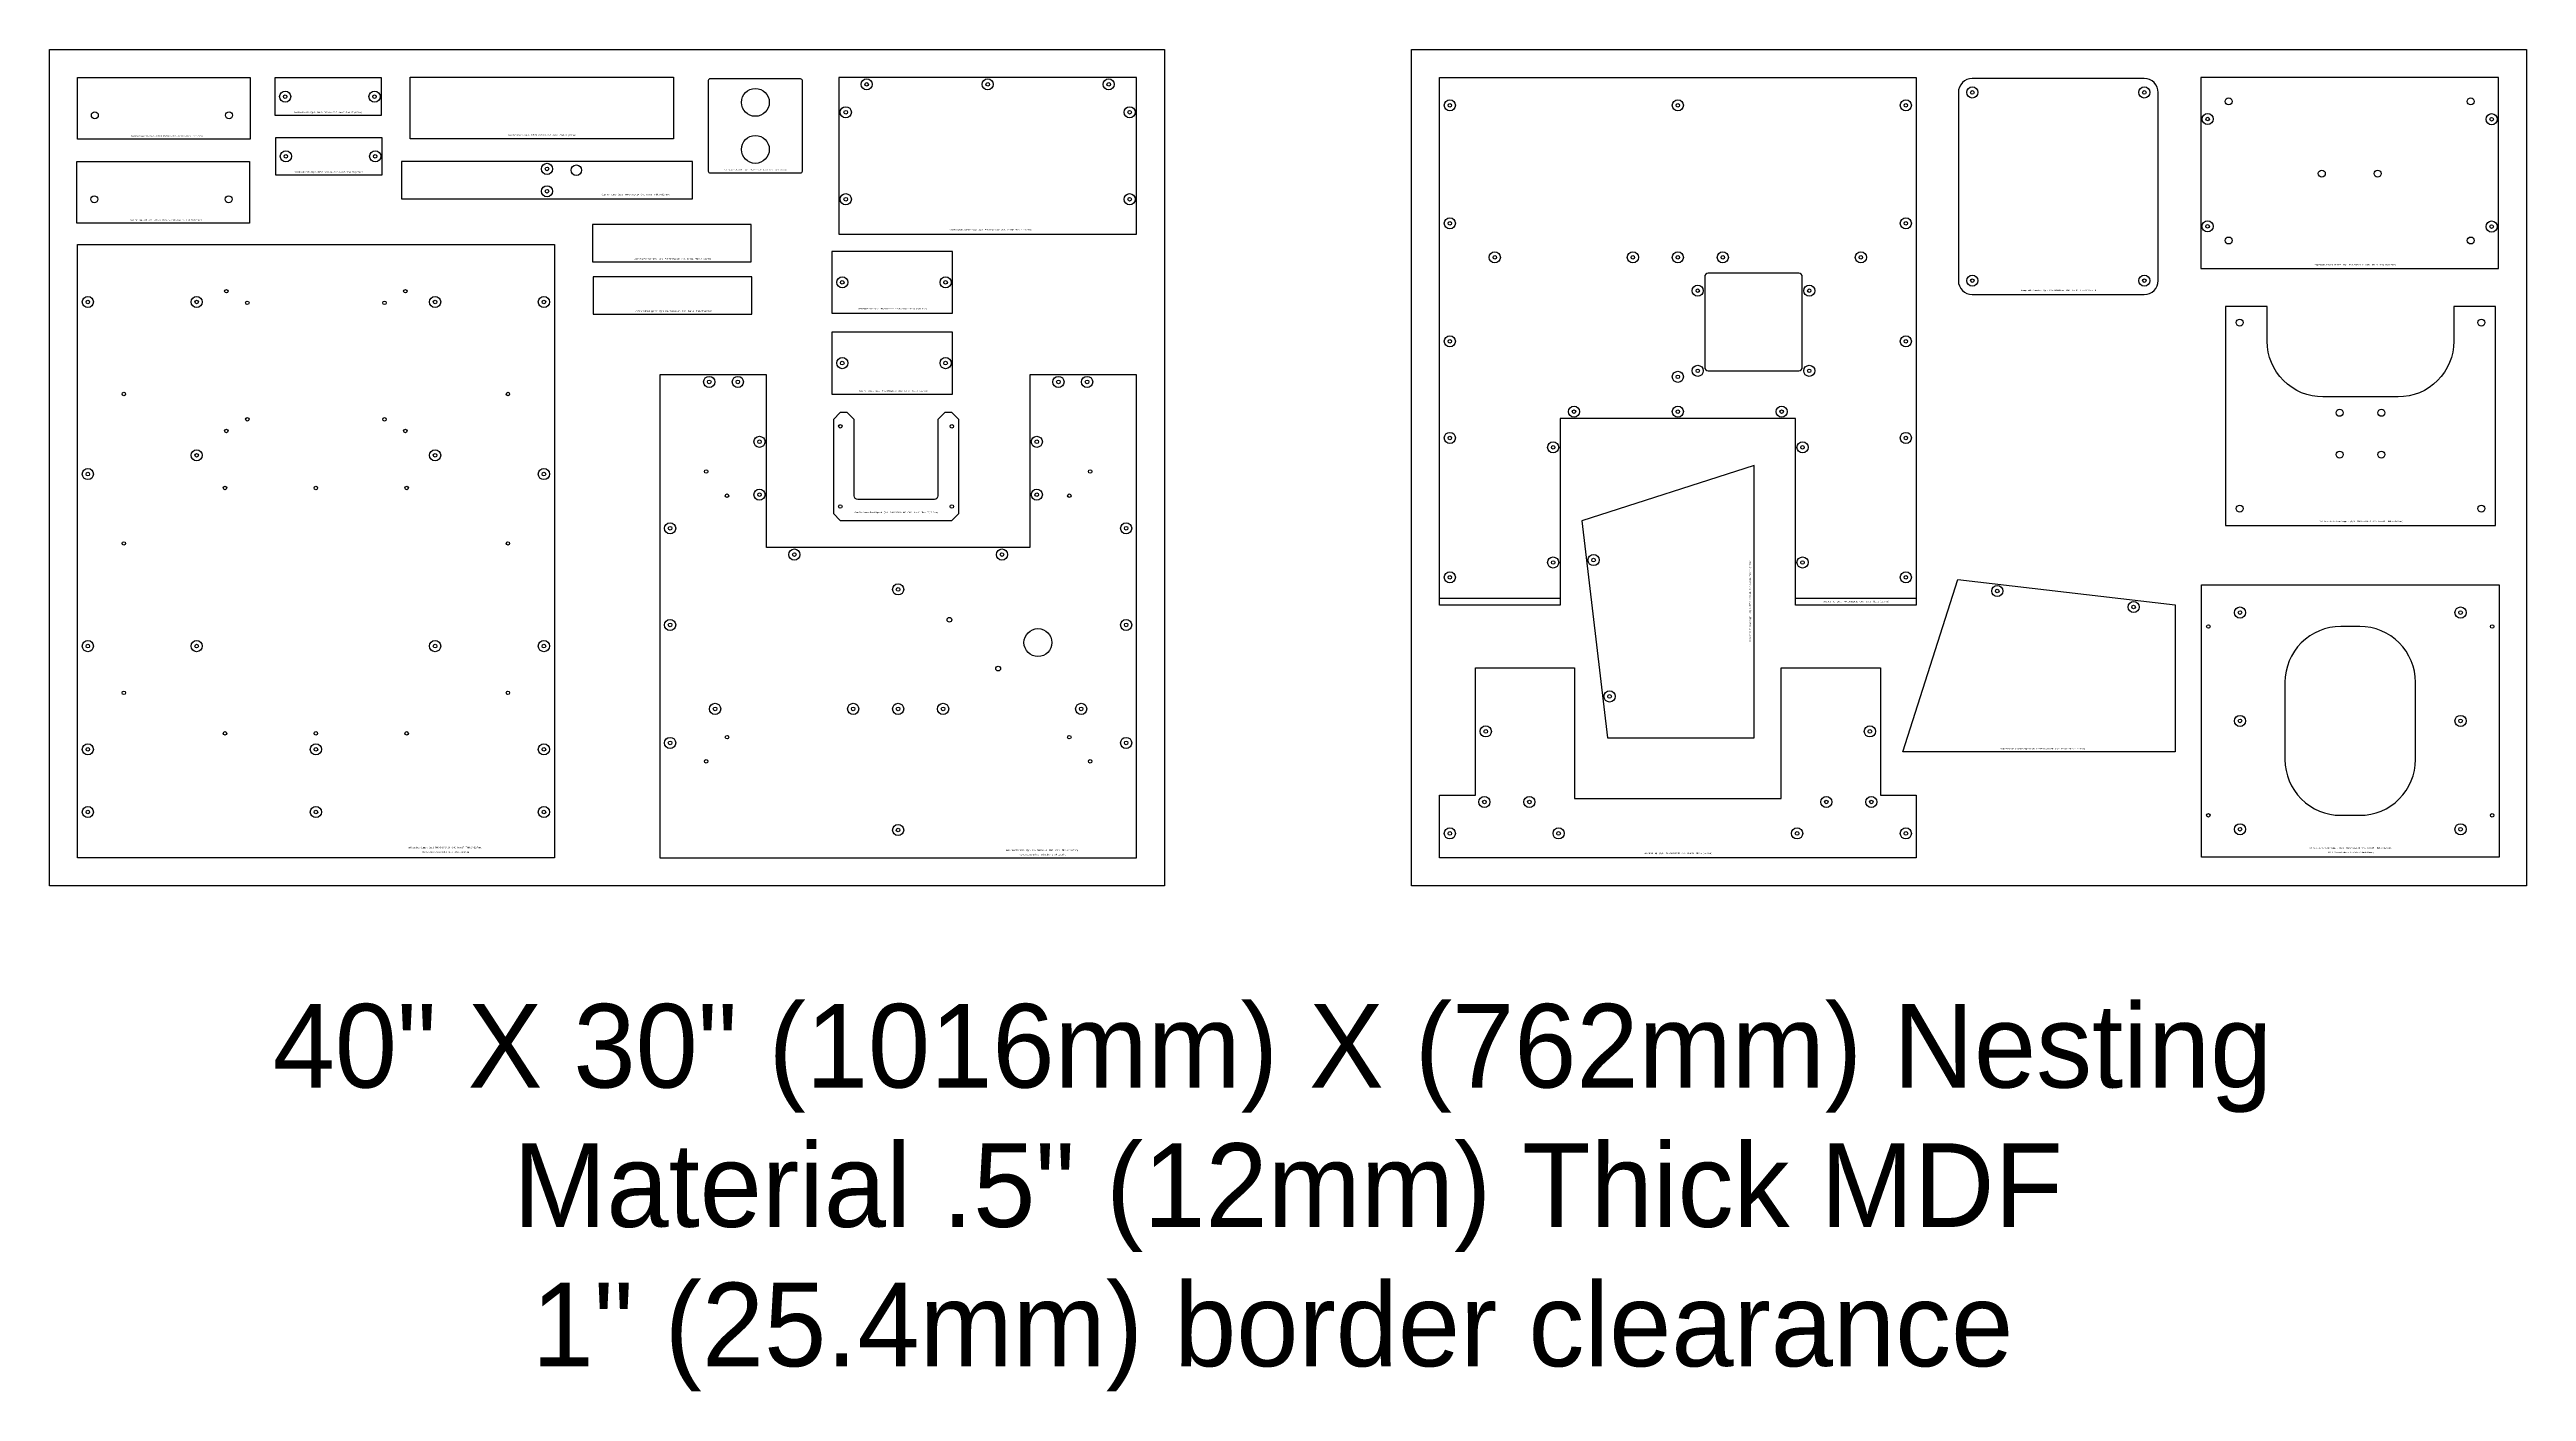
# Model space of a CAD drawing. Extents: x 220 to 367, y -88 to 133.
# Drawn here: x 251.6 to 340.4, y 18 to 66.1 of the extents above; entities that cross this region are included whole.
import ezdxf
from ezdxf.enums import TextEntityAlignment as Align

# ---------------------------------------------------------------- set-up
doc = ezdxf.new("R2010")
doc.units = 0
doc.header["$MEASUREMENT"] = 0
doc.layers.add('Info', color=4, linetype='Continuous')
doc.styles.add('Annotative', font='txt')

msp = doc.modelspace()

# ---------------------------------------------------------------- linework, layer by layer
at = {"color": 7, "linetype": 'Continuous', "lineweight": 25}
for p, q in [((301.447, 46.439), (305.778, 46.439)), ((314.226, 46.439), (318.557, 46.439))]:
    msp.add_line(p, q, dxfattribs=at)
at = {"color": 6, "linetype": 'Continuous'}
for points in [[(251.584, 66.123), (291.584, 66.123), (291.584, 36.123), (251.584, 36.123)], [(300.447, 66.123), (340.447, 66.123), (340.447, 36.123), (300.447, 36.123)]]:
    msp.add_lwpolyline(points, close=True, dxfattribs=at)
at = {"color": 7, "linetype": 'Continuous'}
for points in [[(252.584, 65.123), (258.777, 65.123), (258.777, 62.906), (252.584, 62.906)], [(259.664, 63.765), (263.495, 63.765), (263.495, 65.102), (259.664, 65.102)], [(264.517, 62.914), (264.517, 65.131), (273.966, 65.131), (273.966, 62.914)], [(279.901, 65.123), (279.901, 59.503), (290.584, 59.503), (290.584, 65.123)], [(339.447, 58.272), (339.447, 65.123), (328.763, 65.123), (328.763, 58.272)], [(259.688, 61.624), (263.519, 61.624), (263.519, 62.961), (259.688, 62.961)], [(252.565, 62.111), (258.758, 62.111), (258.758, 59.895), (252.565, 59.895)], [(274.657, 60.771), (274.657, 62.11), (264.208, 62.11), (264.208, 60.771)], [(276.751, 58.504), (276.751, 59.843), (271.058, 59.843), (271.058, 58.504)], [(269.695, 59.123), (269.695, 37.123), (252.584, 37.123), (252.584, 59.123)], [(279.65, 58.88), (279.65, 56.663), (283.981, 56.663), (283.981, 58.88)], [(276.782, 56.628), (276.782, 57.966), (271.089, 57.966), (271.089, 56.628)], [(279.65, 55.982), (279.65, 53.765), (283.981, 53.765), (283.981, 55.982)], [(290.584, 54.448), (286.754, 54.448), (286.754, 48.255), (277.305, 48.255), (277.305, 54.448), (273.474, 54.448), (273.474, 37.123), (290.584, 37.123)], [(307.475, 41.425), (312.745, 41.425), (312.745, 51.199), (306.561, 49.219)], [(327.843, 46.2), (327.843, 40.93), (318.07, 40.93), (320.049, 47.114)], [(328.784, 37.15), (328.784, 46.924), (339.468, 46.924), (339.468, 37.15)], [(306.291, 43.941), (306.291, 39.254), (313.713, 39.254), (313.713, 43.941), (317.267, 43.941), (317.267, 39.379), (318.557, 39.379), (318.557, 37.123), (301.447, 37.123), (301.447, 39.379), (302.737, 39.379), (302.737, 43.941)]]:
    msp.add_lwpolyline(points, close=True, dxfattribs=at)
for points in [[(275.219, 65.008), (275.219, 61.758, 0.414214), (275.282, 61.696), (278.532, 61.696, 0.414214), (278.594, 61.758), (278.594, 65.008, 0.414214), (278.532, 65.071), (275.282, 65.071, 0.414214)], [(327.237, 64.583, 0.414214), (326.737, 65.083), (320.566, 65.083, 0.414214), (320.066, 64.583), (320.066, 57.833, 0.414214), (320.566, 57.333), (326.737, 57.333, 0.414214), (327.237, 57.833)], [(339.342, 56.91), (337.842, 56.91), (337.842, 55.66, -0.414214), (335.842, 53.66), (333.147, 53.66, -0.414214), (331.147, 55.66), (331.147, 56.91), (329.647, 56.91), (329.647, 49.045), (339.342, 49.045)], [(279.705, 49.481), (279.955, 49.231), (283.955, 49.231), (284.205, 49.481), (284.205, 52.856), (283.955, 53.106), (283.705, 53.106), (283.455, 52.856), (283.455, 50.106, -0.414214), (283.33, 49.981), (280.58, 49.981, -0.414214), (280.455, 50.106), (280.455, 52.856), (280.205, 53.106), (279.955, 53.106), (279.705, 52.856)], [(333.784, 45.424, 0.414214), (331.784, 43.424), (331.784, 40.65, 0.414214), (333.784, 38.65), (334.468, 38.65, 0.414214), (336.468, 40.65), (336.468, 43.424, 0.414214), (334.468, 45.424)]]:
    msp.add_lwpolyline(points, format="xyb", close=True, dxfattribs=at)
at = {"color": 7, "linetype": 'Continuous', "lineweight": 25}
msp.add_lwpolyline([(314.226, 46.189), (314.226, 52.882), (305.778, 52.882), (305.778, 46.189), (301.447, 46.189), (301.447, 65.123), (318.557, 65.123), (318.557, 46.189)], close=True, dxfattribs=at)
msp.add_lwpolyline([(311.091, 54.597), (314.341, 54.597, 0.414214), (314.466, 54.722), (314.466, 57.972, 0.414214), (314.341, 58.097), (311.091, 58.097, 0.414214), (310.966, 57.972), (310.966, 54.722, 0.414214)], format="xyb", close=True, dxfattribs=at)
at = {"color": 7, "linetype": 'Continuous'}
for centre, radius in [((280.901, 64.873), 0.2), ((285.243, 64.873), 0.2), ((289.584, 64.873), 0.2), ((260.039, 64.433), 0.0625), ((263.245, 64.433), 0.0625), ((276.907, 64.227), 0.5), ((280.151, 63.873), 0.2), ((290.334, 63.873), 0.2), ((320.566, 64.583), 0.2), ((326.737, 64.583), 0.2), ((329.763, 64.263), 0.125), ((338.447, 64.263), 0.125), ((253.209, 63.765), 0.125), ((258.027, 63.765), 0.125), ((329.011, 63.631), 0.2), ((339.197, 63.623), 0.2), ((260.063, 62.292), 0.0625), ((263.269, 62.292), 0.0625), ((276.907, 62.539), 0.5), ((269.433, 61.842), 0.2), ((270.485, 61.793), 0.188), ((333.105, 61.674), 0.125), ((335.105, 61.674), 0.125), ((253.19, 60.753), 0.125), ((258.008, 60.753), 0.125), ((269.433, 61.039), 0.2), ((280.151, 60.753), 0.2), ((290.334, 60.753), 0.2), ((329.005, 59.78), 0.2), ((339.197, 59.772), 0.2), ((329.763, 59.272), 0.125), ((338.447, 59.272), 0.125), ((280.025, 57.771), 0.2), ((283.731, 57.771), 0.2), ((320.566, 57.833), 0.2), ((326.737, 57.833), 0.2), ((252.959, 57.066), 0.2), ((256.862, 57.066), 0.2), ((257.929, 57.452), 0.0625), ((258.679, 57.035), 0.0625), ((263.6, 57.035), 0.0625), ((264.35, 57.452), 0.0625), ((265.417, 57.066), 0.2), ((269.32, 57.066), 0.2), ((330.159, 56.326), 0.125), ((338.83, 56.326), 0.125), ((275.251, 54.198), 0.2), ((276.278, 54.198), 0.2), ((280.025, 54.874), 0.2), ((283.731, 54.874), 0.2), ((287.781, 54.198), 0.2), ((288.808, 54.198), 0.2), ((254.25, 53.764), 0.0625), ((268.029, 53.764), 0.0625), ((257.929, 52.44), 0.0625), ((258.679, 52.858), 0.0625), ((263.6, 52.858), 0.0625), ((264.35, 52.44), 0.0625), ((279.955, 52.606), 0.0625), ((283.955, 52.606), 0.0625), ((333.744, 53.091), 0.125), ((335.244, 53.091), 0.125), ((256.862, 51.566), 0.2), ((265.417, 51.566), 0.2), ((277.055, 52.05), 0.2), ((287.004, 52.05), 0.2), ((333.744, 51.591), 0.125), ((335.244, 51.591), 0.125), ((252.959, 50.893), 0.2), ((269.32, 50.893), 0.2), ((275.14, 50.983), 0.0625), ((288.919, 50.983), 0.0625), ((257.882, 50.395), 0.0625), ((261.14, 50.395), 0.0625), ((264.397, 50.395), 0.0625), ((275.89, 50.116), 0.0625), ((277.055, 50.152), 0.2), ((279.955, 49.731), 0.0625), ((283.955, 49.731), 0.0625), ((287.004, 50.152), 0.2), ((288.169, 50.116), 0.0625), ((330.159, 49.654), 0.125), ((338.83, 49.654), 0.125), ((273.849, 48.948), 0.2), ((290.209, 48.948), 0.2), ((254.25, 48.405), 0.0625), ((268.029, 48.405), 0.0625), ((278.305, 48.005), 0.2), ((285.754, 48.005), 0.2), ((306.978, 47.807), 0.2), ((282.029, 46.755), 0.2), ((321.461, 46.697), 0.2), ((326.353, 46.123), 0.2), ((273.849, 45.48), 0.2), ((283.868, 45.664), 0.0848), ((287.044, 44.848), 0.5), ((290.209, 45.48), 0.2), ((329.034, 45.424), 0.0625), ((330.171, 45.924), 0.2), ((338.082, 45.924), 0.2), ((339.218, 45.424), 0.0625), ((252.959, 44.721), 0.2), ((256.862, 44.721), 0.2), ((265.417, 44.721), 0.2), ((269.32, 44.721), 0.2), ((285.618, 43.914), 0.0848), ((254.25, 43.045), 0.0625), ((268.029, 43.045), 0.0625), ((275.463, 42.469), 0.2), ((280.416, 42.469), 0.2), ((282.029, 42.469), 0.2), ((283.643, 42.469), 0.2), ((288.596, 42.469), 0.2), ((307.552, 42.915), 0.2), ((303.112, 41.66), 0.2), ((316.892, 41.66), 0.2), ((330.171, 42.037), 0.2), ((338.082, 42.037), 0.2), ((252.959, 41.017), 0.2), ((257.882, 41.59), 0.0625), ((261.14, 41.017), 0.2), ((261.14, 41.59), 0.0625), ((264.397, 41.59), 0.0625), ((269.32, 41.017), 0.2), ((273.849, 41.247), 0.2), ((275.89, 41.454), 0.0625), ((288.169, 41.454), 0.0625), ((290.209, 41.247), 0.2), ((275.14, 40.588), 0.0625), ((288.919, 40.588), 0.0625), ((303.062, 39.129), 0.2), ((304.677, 39.129), 0.2), ((315.328, 39.129), 0.2), ((316.942, 39.129), 0.2), ((252.959, 38.769), 0.2), ((261.14, 38.769), 0.2), ((269.32, 38.769), 0.2), ((282.029, 38.123), 0.2), ((329.034, 38.65), 0.0625), ((330.171, 38.15), 0.2), ((338.082, 38.15), 0.2), ((339.218, 38.65), 0.0625), ((301.822, 38.001), 0.2), ((305.724, 38.001), 0.2), ((314.28, 38.001), 0.2), ((318.182, 38.001), 0.2)]:
    msp.add_circle(centre, radius, dxfattribs=at)
for centre, radius in [((280.901, 64.873), 0.065), ((285.243, 64.873), 0.065), ((289.584, 64.873), 0.065), ((260.039, 64.433), 0.2), ((263.245, 64.433), 0.2), ((320.566, 64.583), 0.065), ((326.737, 64.583), 0.065), ((280.151, 63.873), 0.065), ((290.334, 63.873), 0.065), ((329.011, 63.631), 0.065), ((339.197, 63.623), 0.065), ((260.063, 62.292), 0.2), ((263.269, 62.292), 0.2), ((269.433, 61.842), 0.065), ((269.433, 61.039), 0.065), ((280.151, 60.753), 0.065), ((290.334, 60.753), 0.065), ((329.005, 59.78), 0.065), ((339.197, 59.772), 0.065), ((280.025, 57.771), 0.065), ((283.731, 57.771), 0.065), ((320.566, 57.833), 0.065), ((326.737, 57.833), 0.065), ((252.959, 57.066), 0.065), ((256.862, 57.066), 0.065), ((265.417, 57.066), 0.065), ((269.32, 57.066), 0.065), ((275.251, 54.198), 0.065), ((276.278, 54.198), 0.065), ((280.025, 54.874), 0.065), ((283.731, 54.874), 0.065), ((287.781, 54.198), 0.065), ((288.808, 54.198), 0.065), ((256.862, 51.566), 0.065), ((265.417, 51.566), 0.065), ((277.055, 52.05), 0.065), ((287.004, 52.05), 0.065), ((252.959, 50.893), 0.065), ((269.32, 50.893), 0.065), ((277.055, 50.152), 0.065), ((287.004, 50.152), 0.065), ((273.849, 48.948), 0.065), ((290.209, 48.948), 0.065), ((278.305, 48.005), 0.065), ((285.754, 48.005), 0.065), ((306.978, 47.807), 0.065), ((282.029, 46.755), 0.065), ((321.461, 46.697), 0.065), ((273.849, 45.48), 0.065), ((290.209, 45.48), 0.065), ((326.353, 46.123), 0.065), ((330.171, 45.924), 0.065), ((338.082, 45.924), 0.065), ((252.959, 44.721), 0.065), ((256.862, 44.721), 0.065), ((265.417, 44.721), 0.065), ((269.32, 44.721), 0.065), ((307.552, 42.915), 0.065), ((275.463, 42.469), 0.065), ((280.416, 42.469), 0.065), ((282.029, 42.469), 0.065), ((283.643, 42.469), 0.065), ((288.596, 42.469), 0.065), ((330.171, 42.037), 0.065), ((338.082, 42.037), 0.065), ((252.959, 41.017), 0.065), ((261.14, 41.017), 0.065), ((269.32, 41.017), 0.065), ((273.849, 41.247), 0.065), ((290.209, 41.247), 0.065), ((303.112, 41.66), 0.065), ((316.892, 41.66), 0.065), ((303.062, 39.129), 0.065), ((304.677, 39.129), 0.065), ((315.328, 39.129), 0.065), ((316.942, 39.129), 0.065), ((252.959, 38.769), 0.065), ((261.14, 38.769), 0.065), ((269.32, 38.769), 0.065), ((330.171, 38.15), 0.065), ((338.082, 38.15), 0.065), ((282.029, 38.123), 0.065), ((301.822, 38.001), 0.065), ((305.724, 38.001), 0.065), ((314.28, 38.001), 0.065), ((318.182, 38.001), 0.065)]:
    msp.add_circle(centre, radius)
at = {"color": 7, "linetype": 'Continuous', "lineweight": 25}
for centre, radius in [((301.822, 64.123), 0.2), ((301.822, 64.123), 0.0625), ((310.002, 64.123), 0.2), ((310.002, 64.123), 0.0625), ((318.182, 64.123), 0.2), ((318.182, 64.123), 0.0625), ((301.822, 59.889), 0.2), ((301.822, 59.889), 0.0625), ((318.182, 59.889), 0.2), ((318.182, 59.889), 0.0625), ((303.435, 58.667), 0.2), ((303.435, 58.667), 0.0625), ((308.389, 58.667), 0.2), ((308.389, 58.667), 0.0625), ((310.002, 58.667), 0.2), ((310.002, 58.667), 0.0625), ((311.615, 58.667), 0.2), ((311.615, 58.667), 0.0625), ((316.569, 58.667), 0.2), ((316.569, 58.667), 0.0625), ((310.716, 57.472), 0.2), ((310.716, 57.472), 0.0625), ((314.716, 57.472), 0.2), ((314.716, 57.472), 0.0625), ((301.822, 55.656), 0.2), ((301.822, 55.656), 0.0625), ((318.182, 55.656), 0.2), ((318.182, 55.656), 0.0625), ((310.002, 54.382), 0.2), ((310.002, 54.382), 0.0625), ((310.716, 54.597), 0.2), ((310.716, 54.597), 0.0625), ((314.716, 54.597), 0.2), ((314.716, 54.597), 0.0625), ((306.278, 53.132), 0.2), ((310.002, 53.132), 0.2), ((313.726, 53.132), 0.2), ((306.278, 53.132), 0.0625), ((310.002, 53.132), 0.0625), ((313.726, 53.132), 0.0625), ((301.822, 52.189), 0.2), ((301.822, 52.189), 0.0625), ((305.528, 51.85), 0.2), ((305.528, 51.85), 0.0625), ((314.476, 51.85), 0.2), ((314.476, 51.85), 0.0625), ((318.182, 52.189), 0.2), ((318.182, 52.189), 0.0625), ((301.822, 47.189), 0.2), ((301.822, 47.189), 0.0625), ((305.528, 47.721), 0.2), ((305.528, 47.721), 0.0625), ((314.476, 47.721), 0.2), ((314.476, 47.721), 0.0625), ((318.182, 47.189), 0.2), ((318.182, 47.189), 0.0625)]:
    msp.add_circle(centre, radius, dxfattribs=at)

# ---------------------------------------------------------------- texts
at = {"layer": 'Info', "color": 4, "linetype": 'Continuous'}
for s, p in [('40" X 30" (1016mm) X (762mm) Nesting ', (296.016, 28.883)), ('Material .5" (12mm) Thick MDF', (296.016, 23.883)), ('1" (25.4mm) border clearance ', (296.016, 18.883))]:
    msp.add_text(s, height=3, dxfattribs=at).set_placement(p, align=Align.CENTER)
at = {"layer": 'Info', "char_height": 0.05, "style": 'Annotative'}
for s, width, gutter_width, heights, insert, attachment_point in [('Seat Pan Front D - Qty 2 - PN# OH3A2A-16 - CNC - Item 7 - Thick .5" (12.7mm)', 5.31726, 0.625, [0.083], (261.574, 63.893), 2), ('Seat Pan Support B - Qty 2 - PN# OH3A2A-19 - CNC - Item 10 - Thick .5" (12.7mm)', 5.31726, 0.625, [0.083], (255.783, 63.045), 2), ('Seat Pan Front A - Qty 1 - PN# OH3A2A-13 - CNC - Item 4 - Thick .5" (12.7mm)', 5.31726, 0.625, [0.083], (269.255, 63.08), 2), ('Seat Pan Front D - Qty 2 - PN# OH3A2A-16 - CNC - Item 7 - Thick .5" (12.7mm)', 5.31726, 0.625, [0.083], (261.598, 61.752), 2), ('Seat Pan Front B - Qty 1 - PN# OH3A2A-14 - CNC - Item 5 - Thick .5" (12.7mm)', 5.31726, 0.625, [0.083], (272.614, 60.946), 2), ('Seat Pan Support B - Qty 2 - PN# OH3A2A-19 - CNC - Item 10 - Thick .5" (12.7mm)', 5.31726, 0.625, [0.083], (255.763, 60.033), 2), ('Lower Parachute Container Base - Qty 1 - PN# OH3A2A-67 - CNC - Item 58 - Thick .5" (12.7mm)  ', 4.53545, 0, [0.0166], (285.32, 59.681), 2), ('Lower Seat Pan Support C - Qty 2 - PN# OH3A2A-20 - CNC - Item 11 - Thick .5" (12.7mm)', 5.31726, 0.625, [0.083], (273.936, 58.64), 2), ('Top Parachute Container Base - Qty 1 - PN# OH3A2A-71 - CNC - Item 62 - Thick .5" (12.7mm)  ', 4.53545, 0, [0.0166], (334.306, 58.427), 2), ('Drouge Bridle Container - Qty 1 - PN# OH3A2A-56 - CNC - Item 47 - Thick .5" (12.7mm)', 4.01345, 0.625, [0.0766], (323.657, 57.513), 2), ('Lower Seat Pan Support C - Qty 2 - PN# OH3A2A-20 - CNC - Item 11 - Thick .5" (12.7mm)', 5.31726, 0.625, [0.083], (273.967, 56.763), 2), ('Seat Pan Front E - Qty 1 - PN# OH3A2A-17 - CNC - Item 8 - Thick .5" (12.7mm)', 3.56964, 0.625, [0.083], (281.82, 56.85), 2), ('Seat Pan Front C - Qty 1 - PN# OH3A2A-15 - CNC - Item 6 - Thick .5" (12.7mm)', 5.31726, 0.625, [0.083], (281.85, 53.902), 2), ('Seat Pan Access Panel Support - Qty 1 - PN# OH3A2A-100 - CNC - Item 91 - Thick .5" (12.7mm)', 5.31726, 0.625, [0.083], (281.959, 49.541), 2), ('FWD Parachute Container Support - Qty 1 - PN# OH3A2A-72 - CNC - Item 63 - Thick .5" (12.7mm)  ', 4.53545, 0, [0.0166], (334.5, 49.16), 8), ('Seat Pan Top - Qty 1 - PN# OH3A2A-10 - CNC - Item 1 - Thick .5" (12.7mm)', 6.70432, 0.625, [0.0766], (316.393, 46.344), 2), ('Right Parachute Container Support - Qty 1 - PN# OH3A2A-70 - CNC - Item 61 - Thick .5" (12.7mm)  ', 4.53545, 0, [0.0166], (323.092, 40.999), 8), ('Aft Seat Back Support - Qty 1 - PN# OH3A2A-26 - CNC - Item 17 - Thick .5" (12.7mm)', 6.70432, 0.625, [0.0766], (265.777, 37.52), 2), ('Lower Seat Pan Base - Qty 1 - PN# OH3A2A-12 - CNC - Item 3 - Thick .5" (12.7mm)', 6.70432, 0.625, [0.0766], (287.189, 37.425), 2), ('Aft Parachute Container Support - Qty 1 - PN# OH3A2A-68 - CNC - Item 59 - Thick .5" (12.7mm)', 6.70432, 0.625, [0.0766], (334.142, 37.507), 2), ('Seat Back Top - Qty 1 - PN# OH3A2A-30 - CNC - Item 21 - Thick .5" (12.7mm)', 6.70432, 0.625, [0.0766], (310.008, 37.316), 2)]:
    msp.add_mtext_dynamic_manual_height_columns(s, width=width, gutter_width=gutter_width, heights=heights, dxfattribs=dict(at, insert=insert, attachment_point=attachment_point))
at = {"layer": 'Info', "insert": (276.911, 61.827), "char_height": 0.04, "attachment_point": 2}
msp.add_mtext_dynamic_manual_height_columns('Seat Pan Access Panel Plug - Qty 1 - PN# OH3A2A-99 - CNC - Item 90 - Thick .5" (12.7mm)', width=6.52641, gutter_width=0.625, heights=[0.106], dxfattribs=at)
at = {"layer": 'Info', "insert": (312.568, 46.314), "char_height": 0.05, "attachment_point": 2, "rotation": 90, "style": 'Annotative'}
msp.add_mtext_dynamic_manual_height_columns('Left Parachute Container Support - Qty 1 - PN# OH3A2A-69 - CNC - Item 60 - Thick .5" (12.7mm)  ', width=4.53545, gutter_width=0, heights=[0.0166], dxfattribs=at)
at = {"layer": 'Info', "color": 1, "char_height": 0.05, "attachment_point": 2, "style": 'Annotative'}
for insert in [(265.802, 37.361), (334.167, 37.348), (287.214, 37.266)]:
    msp.add_mtext_dynamic_manual_height_columns('NOTE Counter-Sinks on Both Sides - Check eDrawing', width=2.72725, gutter_width=0.625, heights=[0.083], dxfattribs=dict(at, insert=insert))

doc.saveas('drawing.dxf')
